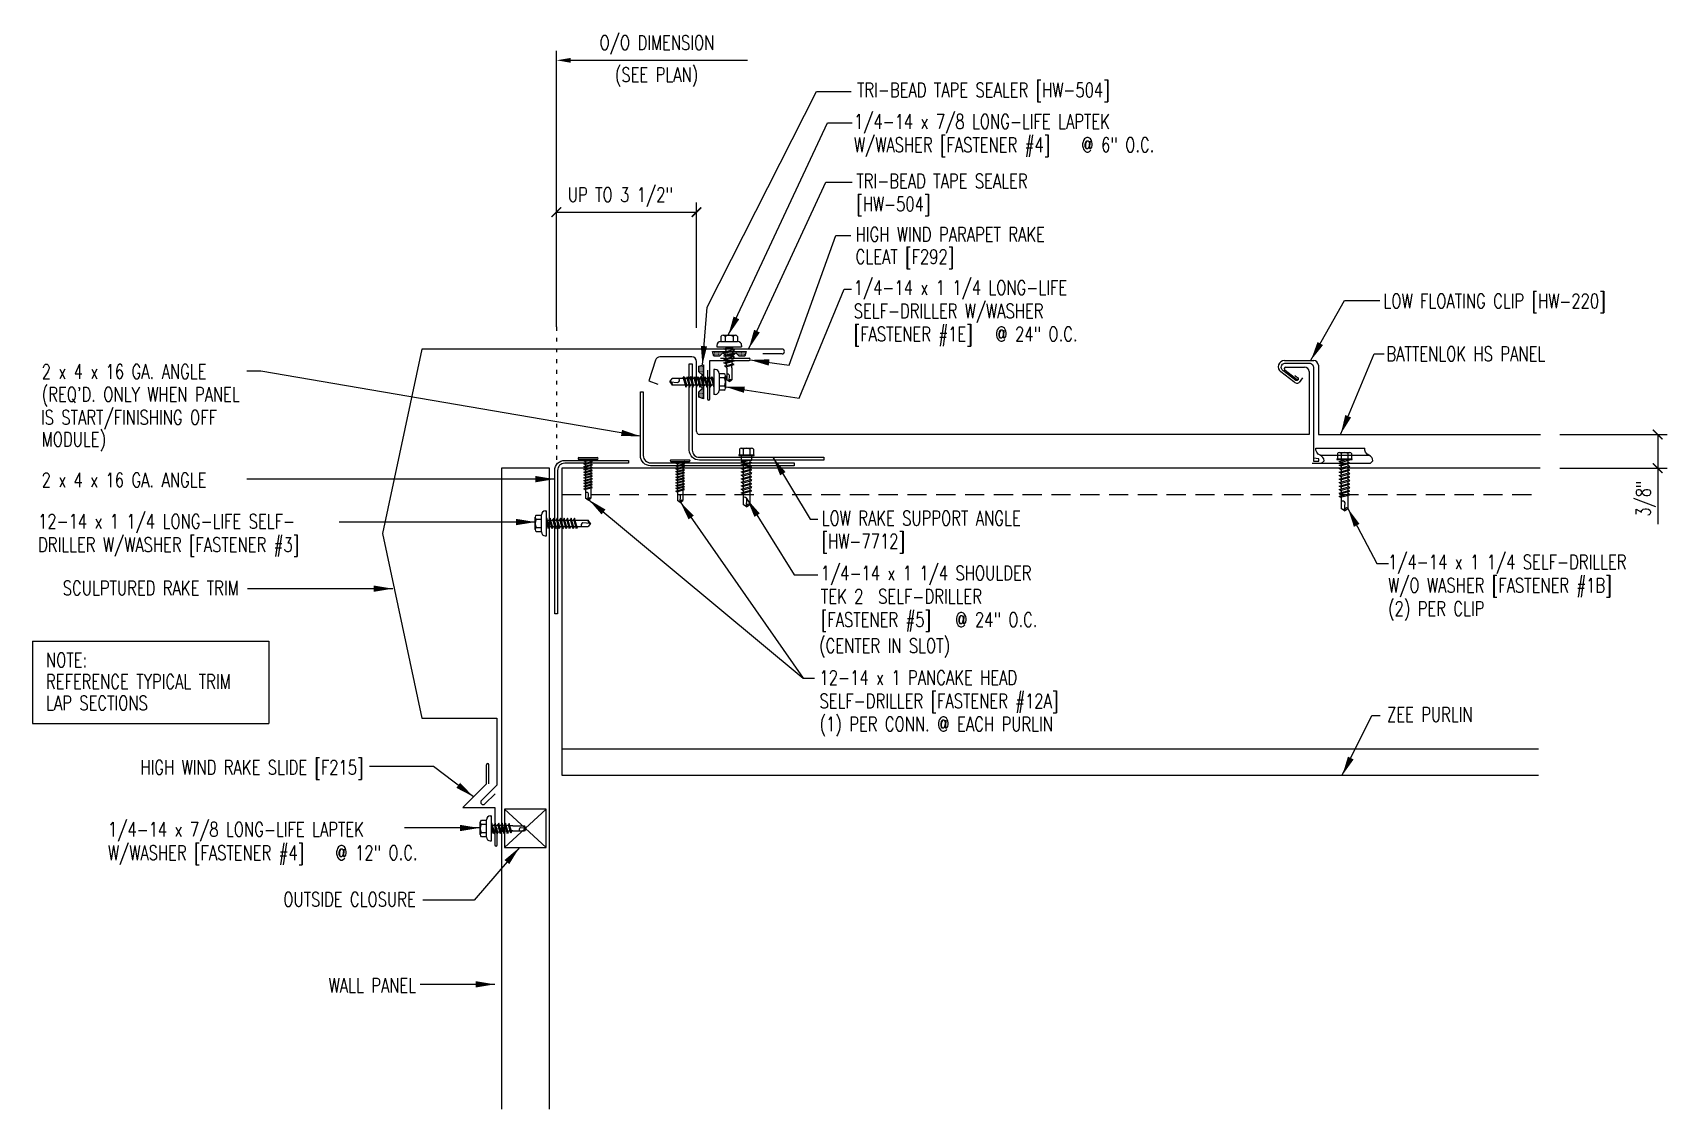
# Model space of a CAD drawing. Header units: inches. Extents: x 3.6 to 46.2, y 11.3 to 39.3.
import ezdxf
from ezdxf.enums import TextEntityAlignment as Align

# ---------------------------------------------------------------- set-up
doc = ezdxf.new("R2010")
doc.units = ezdxf.units.IN
doc.header["$MEASUREMENT"] = 0
doc.linetypes.add('ACAD_ISO07W100', pattern=[3, 0, -3])
doc.linetypes.add('HIDDEN', pattern=[0.375, 0.25, -0.125])
for name, color, linetype in [('clip', 5, 'Continuous'), ('CLO', 3, 'Continuous'), ('DIM', 2, 'Continuous'), ('FASTENER', 9, 'Continuous'), ('PANEL', 11, 'Continuous'), ('STLA', 10, 'Continuous'), ('TAPE', 8, 'Continuous'), ('TEXT', 2, 'Continuous'), ('TRIM', 6, 'Continuous')]:
    doc.layers.add(name, color=color, linetype=linetype)
doc.styles.add('TEXT1', font='ROMANS.shx', dxfattribs={"width": 0.75, "height": 0.375})
doc.dimstyles.new('DETAIL$7', dxfattribs={"dimscale": 4, "dimtxt": 0.375, "dimasz": 0.125, "dimexe": 0.0625, "dimexo": 0.125, "dimgap": 0.0625, "dimtad": 1, "dimdec": 4, "dimzin": 3, "dimdsep": 46, "dimlunit": 4, "dimtxsty": 'TEXT1', "dimblk": 'ARCHTICK', "dimcen": 0.0625, "dimclrd": 7, "dimclre": 7, "dimclrt": 2, "dimadec": 0, "dimazin": 0, "dimtfac": 0.59375, "dimtdec": 4, "dimtmove": 2, "dimatfit": 3, "dimfxl": 0, "dimfrac": 2, "dimtolj": 1, "dimtzin": 3, "dimarcsym": 0})
doc.dimstyles.new('DETAIL$7$7', dxfattribs={"dimscale": 4, "dimtxt": 0.375, "dimasz": 0.125, "dimexe": 0.0625, "dimexo": 0.125, "dimgap": 0.0625, "dimtad": 1, "dimdec": 4, "dimzin": 3, "dimdsep": 46, "dimlunit": 4, "dimtxsty": 'TEXT1', "dimblk": 'ARCHTICK', "dimcen": 0.0625, "dimclrd": 7, "dimclre": 7, "dimclrt": 2, "dimadec": 0, "dimazin": 0, "dimtfac": 0.59375, "dimtdec": 4, "dimtmove": 2, "dimatfit": 3, "dimfxl": 0, "dimfrac": 2, "dimtolj": 1, "dimtzin": 3, "dimarcsym": 0})

msp = doc.modelspace()

# ---------------------------------------------------------------- texts
at = {"color": 2, "style": 'TEXT1', "width": 0.75}
msp.add_text('UP TO 3 1/2"', height=0.375, dxfattribs=at).set_placement((17.522, 34.906))
at = {"layer": 'DIM', "color": 2, "insert": (45.598, 27.18), "char_height": 0.375, "attachment_point": 5, "rotation": 90, "style": 'TEXT1'}
msp.add_mtext('\\A1;3/8"', dxfattribs=at)
at = {"layer": 'TEXT', "style": 'TEXT1', "width": 0.75}
for s, p in [('TRI-BEAD TAPE SEALER [HW-504]', (25.054, 37.637)), ('TRI-BEAD TAPE SEALER', (25.037, 35.265)), ('[HW-504]', (25.037, 34.665)), ('HIGH WIND PARAPET RAKE', (25.018, 33.874)), ('CLEAT [F292]', (25.018, 33.292)), ('LOW FLOATING CLIP [HW-220]', (38.766, 32.139)), ('BATTENLOK HS PANEL', (38.844, 30.763)), ('2 x 4 x 16 GA. ANGLE', (3.819, 30.302)), ("(REQ'D. ONLY WHEN PANEL", (3.819, 29.706)), ('IS START/FINISHING OFF', (3.8, 29.107)), ('MODULE)', (3.819, 28.538)), ('2 x 4 x 16 GA. ANGLE', (3.818, 27.478)), ('LOW RAKE SUPPORT ANGLE', (24.133, 26.483)), ('[HW-7712]', (24.133, 25.883)), ('1/4-14 x 1 1/4 SELF-DRILLER', (38.887, 25.343)), ('W/O WASHER [FASTENER #1B]', (38.887, 24.736)), ('(2) PER CLIP', (38.887, 24.129)), ('(CENTER IN SLOT)', (24.067, 23.165)), ('ZEE PURLIN', (38.858, 21.369))]:
    msp.add_text(s, height=0.375, dxfattribs=at).set_placement(p)
for s, p in [('SCULPTURED RAKE TRIM', (8.949, 24.661)), ('HIGH WIND RAKE SLIDE [F215]', (12.201, 19.993)), ('OUTSIDE CLOSURE', (13.559, 16.552)), ('WALL PANEL', (13.571, 14.314))]:
    msp.add_text(s, height=0.375, dxfattribs=at).set_placement(p, align=Align.RIGHT)
at = {"layer": 'TRIM', "color": 2, "style": 'TEXT1', "width": 0.75}
for s, p in [('O/O DIMENSION', (18.349, 38.868)), ('(SEE PLAN)', (18.748, 38.034))]:
    msp.add_text(s, height=0.375, dxfattribs=at).set_placement(p)

# ---------------------------------------------------------------- blocks, each defined once
blk = doc.blocks.new('*X2')
at = {"color": 0}
for p, q in [((-0.434, 0.135), (-0.434, 0.135)), ((-0.434, 0.123), (-0.434, 0.123)), ((-0.422, 0.141), (-0.422, 0.141)), ((-0.422, 0.129), (-0.422, 0.129)), ((-0.422, 0.117), (-0.422, 0.117)), ((-0.422, 0.105), (-0.422, 0.105)), ((-0.422, 0.094), (-0.422, 0.094)), ((-0.422, 0.082), (-0.422, 0.082)), ((-0.41, 0.135), (-0.41, 0.135)), ((-0.41, 0.123), (-0.41, 0.123)), ((-0.41, 0.111), (-0.41, 0.111)), ((-0.41, 0.1), (-0.41, 0.1)), ((-0.41, 0.088), (-0.41, 0.088)), ((-0.41, 0.076), (-0.41, 0.076)), ((-0.41, 0.064), (-0.41, 0.064)), ((-0.41, 0.053), (-0.41, 0.053)), ((-0.41, 0.041), (-0.41, 0.041)), ((-0.398, 0.141), (-0.398, 0.141)), ((-0.398, 0.129), (-0.398, 0.129)), ((-0.398, 0.117), (-0.398, 0.117)), ((-0.398, 0.105), (-0.398, 0.105)), ((-0.398, 0.094), (-0.398, 0.094)), ((-0.398, 0.082), (-0.398, 0.082)), ((-0.398, 0.07), (-0.398, 0.07)), ((-0.398, 0.059), (-0.398, 0.059)), ((-0.398, 0.047), (-0.398, 0.047)), ((-0.398, 0.035), (-0.398, 0.035)), ((-0.398, 0.023), (-0.398, 0.023)), ((-0.387, 0.135), (-0.387, 0.135)), ((-0.387, 0.123), (-0.387, 0.123)), ((-0.387, 0.111), (-0.387, 0.111)), ((-0.387, 0.1), (-0.387, 0.1)), ((-0.387, 0.088), (-0.387, 0.088)), ((-0.387, 0.076), (-0.387, 0.076)), ((-0.387, 0.064), (-0.387, 0.064)), ((-0.387, 0.053), (-0.387, 0.053)), ((-0.387, 0.041), (-0.387, 0.041)), ((-0.387, 0.029), (-0.387, 0.029)), ((-0.375, 0.141), (-0.375, 0.141)), ((-0.375, 0.129), (-0.375, 0.129)), ((-0.375, 0.117), (-0.375, 0.117)), ((-0.375, 0.105), (-0.375, 0.105)), ((-0.375, 0.094), (-0.375, 0.094)), ((-0.375, 0.082), (-0.375, 0.082)), ((-0.375, 0.07), (-0.375, 0.07)), ((-0.375, 0.059), (-0.375, 0.059)), ((-0.375, 0.047), (-0.375, 0.047)), ((-0.375, 0.035), (-0.375, 0.035)), ((-0.375, 0.023), (-0.375, 0.023)), ((-0.363, 0.135), (-0.363, 0.135)), ((-0.363, 0.123), (-0.363, 0.123)), ((-0.363, 0.111), (-0.363, 0.111)), ((-0.363, 0.1), (-0.363, 0.1)), ((-0.363, 0.088), (-0.363, 0.088)), ((-0.363, 0.076), (-0.363, 0.076)), ((-0.363, 0.064), (-0.363, 0.064)), ((-0.363, 0.053), (-0.363, 0.053)), ((-0.363, 0.041), (-0.363, 0.041)), ((-0.363, 0.029), (-0.363, 0.029)), ((-0.352, 0.141), (-0.352, 0.141)), ((-0.352, 0.129), (-0.352, 0.129)), ((-0.352, 0.117), (-0.352, 0.117)), ((-0.352, 0.105), (-0.352, 0.105)), ((-0.352, 0.094), (-0.352, 0.094)), ((-0.352, 0.082), (-0.352, 0.082)), ((-0.352, 0.07), (-0.352, 0.07)), ((-0.352, 0.059), (-0.352, 0.059)), ((-0.352, 0.047), (-0.352, 0.047)), ((-0.352, 0.035), (-0.352, 0.035)), ((-0.352, 0.023), (-0.352, 0.023)), ((-0.34, 0.135), (-0.34, 0.135)), ((-0.34, 0.123), (-0.34, 0.123)), ((-0.34, 0.111), (-0.34, 0.111)), ((-0.34, 0.1), (-0.34, 0.1)), ((-0.34, 0.088), (-0.34, 0.088)), ((-0.34, 0.076), (-0.34, 0.076)), ((-0.34, 0.064), (-0.34, 0.064)), ((-0.34, 0.053), (-0.34, 0.053)), ((-0.34, 0.041), (-0.34, 0.041)), ((-0.34, 0.029), (-0.34, 0.029)), ((-0.328, 0.141), (-0.328, 0.141)), ((-0.328, 0.129), (-0.328, 0.129)), ((-0.328, 0.117), (-0.328, 0.117)), ((-0.328, 0.105), (-0.328, 0.105)), ((-0.328, 0.094), (-0.328, 0.094)), ((-0.328, 0.082), (-0.328, 0.082)), ((-0.328, 0.07), (-0.328, 0.07)), ((-0.328, 0.059), (-0.328, 0.059)), ((-0.328, 0.047), (-0.328, 0.047)), ((-0.328, 0.035), (-0.328, 0.035)), ((-0.328, 0.023), (-0.328, 0.023)), ((-0.316, 0.135), (-0.316, 0.135)), ((-0.316, 0.123), (-0.316, 0.123)), ((-0.316, 0.111), (-0.316, 0.111)), ((-0.316, 0.1), (-0.316, 0.1)), ((-0.316, 0.088), (-0.316, 0.088)), ((-0.316, 0.076), (-0.316, 0.076)), ((-0.316, 0.064), (-0.316, 0.064)), ((-0.316, 0.053), (-0.316, 0.053)), ((-0.316, 0.041), (-0.316, 0.041)), ((-0.316, 0.029), (-0.316, 0.029)), ((-0.305, 0.141), (-0.305, 0.141)), ((-0.305, 0.129), (-0.305, 0.129)), ((-0.305, 0.117), (-0.305, 0.117)), ((-0.305, 0.105), (-0.305, 0.105)), ((-0.305, 0.094), (-0.305, 0.094)), ((-0.305, 0.082), (-0.305, 0.082)), ((-0.305, 0.07), (-0.305, 0.07)), ((-0.305, 0.059), (-0.305, 0.059)), ((-0.305, 0.047), (-0.305, 0.047)), ((-0.305, 0.035), (-0.305, 0.035)), ((-0.305, 0.023), (-0.305, 0.023)), ((-0.293, 0.135), (-0.293, 0.135)), ((-0.293, 0.123), (-0.293, 0.123)), ((-0.293, 0.111), (-0.293, 0.111)), ((-0.293, 0.1), (-0.293, 0.1)), ((-0.293, 0.088), (-0.293, 0.088)), ((-0.293, 0.076), (-0.293, 0.076)), ((-0.293, 0.064), (-0.293, 0.064)), ((-0.293, 0.053), (-0.293, 0.053)), ((-0.293, 0.041), (-0.293, 0.041)), ((-0.293, 0.029), (-0.293, 0.029)), ((-0.281, 0.141), (-0.281, 0.141)), ((-0.281, 0.129), (-0.281, 0.129)), ((-0.281, 0.117), (-0.281, 0.117)), ((-0.281, 0.105), (-0.281, 0.105)), ((-0.281, 0.094), (-0.281, 0.094)), ((-0.281, 0.082), (-0.281, 0.082)), ((-0.281, 0.07), (-0.281, 0.07)), ((-0.281, 0.059), (-0.281, 0.059)), ((-0.281, 0.047), (-0.281, 0.047)), ((-0.281, 0.035), (-0.281, 0.035)), ((-0.281, 0.023), (-0.281, 0.023)), ((-0.27, 0.135), (-0.27, 0.135)), ((-0.27, 0.123), (-0.27, 0.123)), ((-0.27, 0.111), (-0.27, 0.111)), ((-0.27, 0.1), (-0.27, 0.1)), ((-0.27, 0.088), (-0.27, 0.088)), ((-0.27, 0.076), (-0.27, 0.076)), ((-0.27, 0.064), (-0.27, 0.064)), ((-0.27, 0.053), (-0.27, 0.053)), ((-0.27, 0.041), (-0.27, 0.041)), ((-0.27, 0.029), (-0.27, 0.029)), ((-0.258, 0.141), (-0.258, 0.141)), ((-0.258, 0.129), (-0.258, 0.129)), ((-0.258, 0.117), (-0.258, 0.117)), ((-0.258, 0.105), (-0.258, 0.105)), ((-0.258, 0.094), (-0.258, 0.094)), ((-0.258, 0.082), (-0.258, 0.082)), ((-0.258, 0.07), (-0.258, 0.07)), ((-0.258, 0.059), (-0.258, 0.059)), ((-0.258, 0.047), (-0.258, 0.047)), ((-0.258, 0.035), (-0.258, 0.035)), ((-0.258, 0.023), (-0.258, 0.023)), ((-0.246, 0.135), (-0.246, 0.135)), ((-0.246, 0.123), (-0.246, 0.123)), ((-0.246, 0.111), (-0.246, 0.111)), ((-0.246, 0.1), (-0.246, 0.1)), ((-0.246, 0.088), (-0.246, 0.088)), ((-0.246, 0.076), (-0.246, 0.076)), ((-0.246, 0.064), (-0.246, 0.064)), ((-0.246, 0.053), (-0.246, 0.053)), ((-0.246, 0.041), (-0.246, 0.041)), ((-0.234, 0.141), (-0.234, 0.141)), ((-0.234, 0.129), (-0.234, 0.129)), ((-0.234, 0.117), (-0.234, 0.117)), ((-0.234, 0.105), (-0.234, 0.105)), ((-0.234, 0.094), (-0.234, 0.094)), ((-0.234, 0.082), (-0.234, 0.082)), ((-0.234, 0.07), (-0.234, 0.07)), ((-0.234, 0.059), (-0.234, 0.059)), ((-0.234, 0.047), (-0.234, 0.047)), ((-0.223, 0.135), (-0.223, 0.135)), ((-0.223, 0.123), (-0.223, 0.123)), ((-0.223, 0.111), (-0.223, 0.111)), ((-0.223, 0.1), (-0.223, 0.1)), ((-0.223, 0.088), (-0.223, 0.088)), ((-0.223, 0.076), (-0.223, 0.076)), ((-0.223, 0.064), (-0.223, 0.064)), ((-0.211, 0.141), (-0.211, 0.141)), ((-0.211, 0.129), (-0.211, 0.129)), ((-0.211, 0.117), (-0.211, 0.117)), ((-0.211, 0.105), (-0.211, 0.105)), ((-0.211, 0.094), (-0.211, 0.094)), ((-0.211, 0.082), (-0.211, 0.082)), ((-0.211, 0.07), (-0.211, 0.07)), ((-0.199, 0.135), (-0.199, 0.135)), ((-0.199, 0.123), (-0.199, 0.123)), ((-0.199, 0.111), (-0.199, 0.111)), ((-0.199, 0.1), (-0.199, 0.1)), ((-0.199, 0.088), (-0.199, 0.088)), ((-0.188, 0.141), (-0.188, 0.141)), ((-0.188, 0.129), (-0.188, 0.129)), ((-0.188, 0.117), (-0.188, 0.117)), ((-0.188, 0.105), (-0.188, 0.105)), ((-0.188, 0.094), (-0.188, 0.094)), ((-0.176, 0.135), (-0.176, 0.135)), ((-0.176, 0.123), (-0.176, 0.123)), ((-0.176, 0.111), (-0.176, 0.111)), ((-0.164, 0.141), (-0.164, 0.141)), ((-0.164, 0.129), (-0.164, 0.129)), ((-0.164, 0.117), (-0.164, 0.117)), ((-0.164, 0.105), (-0.164, 0.105)), ((-0.152, 0.135), (-0.152, 0.135)), ((-0.152, 0.123), (-0.152, 0.123)), ((-0.152, 0.111), (-0.152, 0.111)), ((-0.152, 0.1), (-0.152, 0.1)), ((-0.141, 0.141), (-0.141, 0.141)), ((-0.141, 0.129), (-0.141, 0.129)), ((-0.141, 0.117), (-0.141, 0.117)), ((-0.141, 0.105), (-0.141, 0.105)), ((-0.141, 0.094), (-0.141, 0.094)), ((-0.141, 0.082), (-0.141, 0.082)), ((-0.129, 0.135), (-0.129, 0.135)), ((-0.129, 0.123), (-0.129, 0.123)), ((-0.129, 0.111), (-0.129, 0.111)), ((-0.129, 0.1), (-0.129, 0.1)), ((-0.129, 0.088), (-0.129, 0.088)), ((-0.129, 0.076), (-0.129, 0.076)), ((-0.117, 0.141), (-0.117, 0.141)), ((-0.117, 0.129), (-0.117, 0.129)), ((-0.117, 0.117), (-0.117, 0.117)), ((-0.117, 0.105), (-0.117, 0.105)), ((-0.117, 0.094), (-0.117, 0.094)), ((-0.117, 0.082), (-0.117, 0.082)), ((-0.117, 0.07), (-0.117, 0.07)), ((-0.117, 0.059), (-0.117, 0.059)), ((-0.105, 0.135), (-0.105, 0.135)), ((-0.105, 0.123), (-0.105, 0.123)), ((-0.105, 0.111), (-0.105, 0.111)), ((-0.105, 0.1), (-0.105, 0.1)), ((-0.105, 0.088), (-0.105, 0.088)), ((-0.105, 0.076), (-0.105, 0.076)), ((-0.105, 0.064), (-0.105, 0.064)), ((-0.105, 0.053), (-0.105, 0.053)), ((-0.094, 0.141), (-0.094, 0.141)), ((-0.094, 0.129), (-0.094, 0.129)), ((-0.094, 0.117), (-0.094, 0.117)), ((-0.094, 0.105), (-0.094, 0.105)), ((-0.094, 0.094), (-0.094, 0.094)), ((-0.094, 0.082), (-0.094, 0.082)), ((-0.094, 0.07), (-0.094, 0.07)), ((-0.094, 0.059), (-0.094, 0.059)), ((-0.094, 0.047), (-0.094, 0.047)), ((-0.094, 0.035), (-0.094, 0.035)), ((-0.082, 0.135), (-0.082, 0.135)), ((-0.082, 0.123), (-0.082, 0.123)), ((-0.082, 0.111), (-0.082, 0.111)), ((-0.082, 0.1), (-0.082, 0.1)), ((-0.082, 0.088), (-0.082, 0.088)), ((-0.082, 0.076), (-0.082, 0.076)), ((-0.082, 0.064), (-0.082, 0.064)), ((-0.082, 0.053), (-0.082, 0.053)), ((-0.082, 0.041), (-0.082, 0.041)), ((-0.082, 0.029), (-0.082, 0.029)), ((-0.07, 0.141), (-0.07, 0.141)), ((-0.07, 0.129), (-0.07, 0.129)), ((-0.07, 0.117), (-0.07, 0.117)), ((-0.07, 0.105), (-0.07, 0.105)), ((-0.07, 0.094), (-0.07, 0.094)), ((-0.07, 0.082), (-0.07, 0.082)), ((-0.07, 0.07), (-0.07, 0.07)), ((-0.07, 0.059), (-0.07, 0.059)), ((-0.07, 0.047), (-0.07, 0.047)), ((-0.07, 0.035), (-0.07, 0.035)), ((-0.07, 0.023), (-0.07, 0.023)), ((-0.059, 0.135), (-0.059, 0.135)), ((-0.059, 0.123), (-0.059, 0.123)), ((-0.059, 0.111), (-0.059, 0.111)), ((-0.059, 0.1), (-0.059, 0.1)), ((-0.059, 0.088), (-0.059, 0.088)), ((-0.059, 0.076), (-0.059, 0.076)), ((-0.059, 0.064), (-0.059, 0.064)), ((-0.059, 0.053), (-0.059, 0.053)), ((-0.059, 0.041), (-0.059, 0.041)), ((-0.059, 0.029), (-0.059, 0.029)), ((-0.047, 0.141), (-0.047, 0.141)), ((-0.047, 0.129), (-0.047, 0.129)), ((-0.047, 0.117), (-0.047, 0.117)), ((-0.047, 0.105), (-0.047, 0.105)), ((-0.047, 0.094), (-0.047, 0.094)), ((-0.047, 0.082), (-0.047, 0.082)), ((-0.047, 0.07), (-0.047, 0.07)), ((-0.047, 0.059), (-0.047, 0.059)), ((-0.047, 0.047), (-0.047, 0.047)), ((-0.047, 0.035), (-0.047, 0.035)), ((-0.047, 0.023), (-0.047, 0.023)), ((-0.035, 0.135), (-0.035, 0.135)), ((-0.035, 0.123), (-0.035, 0.123)), ((-0.035, 0.111), (-0.035, 0.111)), ((-0.035, 0.1), (-0.035, 0.1)), ((-0.035, 0.088), (-0.035, 0.088)), ((-0.035, 0.076), (-0.035, 0.076)), ((-0.035, 0.064), (-0.035, 0.064)), ((-0.035, 0.053), (-0.035, 0.053)), ((-0.035, 0.041), (-0.035, 0.041)), ((-0.035, 0.029), (-0.035, 0.029)), ((-0.023, 0.141), (-0.023, 0.141)), ((-0.023, 0.129), (-0.023, 0.129)), ((-0.023, 0.117), (-0.023, 0.117)), ((-0.023, 0.105), (-0.023, 0.105)), ((-0.023, 0.094), (-0.023, 0.094)), ((-0.023, 0.082), (-0.023, 0.082)), ((-0.023, 0.07), (-0.023, 0.07)), ((-0.023, 0.059), (-0.023, 0.059)), ((-0.023, 0.047), (-0.023, 0.047)), ((-0.023, 0.035), (-0.023, 0.035)), ((-0.023, 0.023), (-0.023, 0.023)), ((-0.012, 0.135), (-0.012, 0.135)), ((-0.012, 0.123), (-0.012, 0.123)), ((-0.012, 0.111), (-0.012, 0.111)), ((-0.012, 0.1), (-0.012, 0.1)), ((-0.012, 0.088), (-0.012, 0.088)), ((-0.012, 0.076), (-0.012, 0.076)), ((-0.012, 0.064), (-0.012, 0.064)), ((-0.012, 0.053), (-0.012, 0.053)), ((-0.012, 0.041), (-0.012, 0.041)), ((-0.012, 0.029), (-0.012, 0.029)), ((0, 0.141), (0, 0.141)), ((0, 0.129), (0, 0.129)), ((0, 0.117), (0, 0.117)), ((0, 0.105), (0, 0.105)), ((0, 0.094), (0, 0.094)), ((0, 0.082), (0, 0.082)), ((0, 0.07), (0, 0.07)), ((0, 0.059), (0, 0.059)), ((0, 0.047), (0, 0.047)), ((0, 0.035), (0, 0.035)), ((0, 0.023), (0, 0.023)), ((0.012, 0.135), (0.012, 0.135)), ((0.012, 0.123), (0.012, 0.123)), ((0.012, 0.111), (0.012, 0.111)), ((0.012, 0.1), (0.012, 0.1)), ((0.012, 0.088), (0.012, 0.088)), ((0.012, 0.076), (0.012, 0.076)), ((0.012, 0.064), (0.012, 0.064)), ((0.012, 0.053), (0.012, 0.053)), ((0.012, 0.041), (0.012, 0.041)), ((0.012, 0.029), (0.012, 0.029)), ((0.023, 0.141), (0.023, 0.141)), ((0.023, 0.129), (0.023, 0.129)), ((0.023, 0.117), (0.023, 0.117)), ((0.023, 0.105), (0.023, 0.105)), ((0.023, 0.094), (0.023, 0.094)), ((0.023, 0.082), (0.023, 0.082)), ((0.023, 0.07), (0.023, 0.07)), ((0.023, 0.059), (0.023, 0.059)), ((0.023, 0.047), (0.023, 0.047)), ((0.023, 0.035), (0.023, 0.035)), ((0.023, 0.023), (0.023, 0.023)), ((0.035, 0.135), (0.035, 0.135)), ((0.035, 0.123), (0.035, 0.123)), ((0.035, 0.111), (0.035, 0.111)), ((0.035, 0.1), (0.035, 0.1)), ((0.035, 0.088), (0.035, 0.088)), ((0.035, 0.076), (0.035, 0.076)), ((0.035, 0.064), (0.035, 0.064)), ((0.035, 0.053), (0.035, 0.053)), ((0.035, 0.041), (0.035, 0.041)), ((0.035, 0.029), (0.035, 0.029)), ((0.047, 0.141), (0.047, 0.141)), ((0.047, 0.129), (0.047, 0.129)), ((0.047, 0.117), (0.047, 0.117)), ((0.047, 0.105), (0.047, 0.105)), ((0.047, 0.094), (0.047, 0.094)), ((0.047, 0.082), (0.047, 0.082)), ((0.047, 0.07), (0.047, 0.07)), ((0.047, 0.059), (0.047, 0.059)), ((0.047, 0.047), (0.047, 0.047)), ((0.047, 0.035), (0.047, 0.035)), ((0.047, 0.023), (0.047, 0.023)), ((0.059, 0.135), (0.059, 0.135)), ((0.059, 0.123), (0.059, 0.123)), ((0.059, 0.111), (0.059, 0.111)), ((0.059, 0.1), (0.059, 0.1)), ((0.059, 0.088), (0.059, 0.088)), ((0.059, 0.076), (0.059, 0.076)), ((0.059, 0.064), (0.059, 0.064)), ((0.059, 0.053), (0.059, 0.053)), ((0.059, 0.041), (0.059, 0.041)), ((0.059, 0.029), (0.059, 0.029)), ((0.07, 0.141), (0.07, 0.141)), ((0.07, 0.129), (0.07, 0.129)), ((0.07, 0.117), (0.07, 0.117)), ((0.07, 0.105), (0.07, 0.105)), ((0.07, 0.094), (0.07, 0.094)), ((0.07, 0.082), (0.07, 0.082)), ((0.07, 0.07), (0.07, 0.07)), ((0.07, 0.059), (0.07, 0.059)), ((0.07, 0.047), (0.07, 0.047)), ((0.07, 0.035), (0.07, 0.035)), ((0.07, 0.023), (0.07, 0.023)), ((0.082, 0.135), (0.082, 0.135)), ((0.082, 0.123), (0.082, 0.123)), ((0.082, 0.111), (0.082, 0.111)), ((0.082, 0.1), (0.082, 0.1)), ((0.082, 0.088), (0.082, 0.088)), ((0.082, 0.076), (0.082, 0.076)), ((0.082, 0.064), (0.082, 0.064)), ((0.082, 0.053), (0.082, 0.053)), ((0.082, 0.041), (0.082, 0.041)), ((0.082, 0.029), (0.082, 0.029)), ((0.094, 0.141), (0.094, 0.141)), ((0.094, 0.129), (0.094, 0.129)), ((0.094, 0.117), (0.094, 0.117)), ((0.094, 0.105), (0.094, 0.105)), ((0.094, 0.094), (0.094, 0.094)), ((0.094, 0.082), (0.094, 0.082)), ((0.094, 0.07), (0.094, 0.07)), ((0.094, 0.059), (0.094, 0.059)), ((0.094, 0.047), (0.094, 0.047)), ((0.094, 0.035), (0.094, 0.035)), ((0.105, 0.135), (0.105, 0.135)), ((0.105, 0.123), (0.105, 0.123)), ((0.105, 0.111), (0.105, 0.111)), ((0.105, 0.1), (0.105, 0.1)), ((0.105, 0.088), (0.105, 0.088)), ((0.105, 0.076), (0.105, 0.076)), ((0.105, 0.064), (0.105, 0.064)), ((0.105, 0.053), (0.105, 0.053)), ((0.117, 0.141), (0.117, 0.141)), ((0.117, 0.129), (0.117, 0.129)), ((0.117, 0.117), (0.117, 0.117)), ((0.117, 0.105), (0.117, 0.105)), ((0.117, 0.094), (0.117, 0.094)), ((0.117, 0.082), (0.117, 0.082)), ((0.117, 0.07), (0.117, 0.07)), ((0.117, 0.059), (0.117, 0.059)), ((0.129, 0.135), (0.129, 0.135)), ((0.129, 0.123), (0.129, 0.123)), ((0.129, 0.111), (0.129, 0.111)), ((0.129, 0.1), (0.129, 0.1)), ((0.129, 0.088), (0.129, 0.088)), ((0.129, 0.076), (0.129, 0.076)), ((0.141, 0.141), (0.141, 0.141)), ((0.141, 0.129), (0.141, 0.129)), ((0.141, 0.117), (0.141, 0.117)), ((0.141, 0.105), (0.141, 0.105)), ((0.141, 0.094), (0.141, 0.094)), ((0.141, 0.082), (0.141, 0.082)), ((0.152, 0.135), (0.152, 0.135)), ((0.152, 0.123), (0.152, 0.123)), ((0.152, 0.111), (0.152, 0.111)), ((0.152, 0.1), (0.152, 0.1)), ((0.164, 0.141), (0.164, 0.141)), ((0.164, 0.129), (0.164, 0.129)), ((0.164, 0.117), (0.164, 0.117)), ((0.164, 0.105), (0.164, 0.105)), ((0.176, 0.135), (0.176, 0.135)), ((0.176, 0.123), (0.176, 0.123)), ((0.176, 0.111), (0.176, 0.111)), ((0.188, 0.141), (0.188, 0.141)), ((0.188, 0.129), (0.188, 0.129)), ((0.188, 0.117), (0.188, 0.117)), ((0.188, 0.105), (0.188, 0.105)), ((0.188, 0.094), (0.188, 0.094)), ((0.199, 0.135), (0.199, 0.135)), ((0.199, 0.123), (0.199, 0.123)), ((0.199, 0.111), (0.199, 0.111)), ((0.199, 0.1), (0.199, 0.1)), ((0.199, 0.088), (0.199, 0.088)), ((0.211, 0.141), (0.211, 0.141)), ((0.211, 0.129), (0.211, 0.129)), ((0.211, 0.117), (0.211, 0.117)), ((0.211, 0.105), (0.211, 0.105)), ((0.211, 0.094), (0.211, 0.094)), ((0.211, 0.082), (0.211, 0.082)), ((0.211, 0.07), (0.211, 0.07)), ((0.223, 0.135), (0.223, 0.135)), ((0.223, 0.123), (0.223, 0.123)), ((0.223, 0.111), (0.223, 0.111)), ((0.223, 0.1), (0.223, 0.1)), ((0.223, 0.088), (0.223, 0.088)), ((0.223, 0.076), (0.223, 0.076)), ((0.223, 0.064), (0.223, 0.064)), ((0.234, 0.141), (0.234, 0.141)), ((0.234, 0.129), (0.234, 0.129)), ((0.234, 0.117), (0.234, 0.117)), ((0.234, 0.105), (0.234, 0.105)), ((0.234, 0.094), (0.234, 0.094)), ((0.234, 0.082), (0.234, 0.082)), ((0.234, 0.07), (0.234, 0.07)), ((0.234, 0.059), (0.234, 0.059)), ((0.234, 0.047), (0.234, 0.047)), ((0.246, 0.135), (0.246, 0.135)), ((0.246, 0.123), (0.246, 0.123)), ((0.246, 0.111), (0.246, 0.111)), ((0.246, 0.1), (0.246, 0.1)), ((0.246, 0.088), (0.246, 0.088)), ((0.246, 0.076), (0.246, 0.076)), ((0.246, 0.064), (0.246, 0.064)), ((0.246, 0.053), (0.246, 0.053)), ((0.246, 0.041), (0.246, 0.041)), ((0.258, 0.141), (0.258, 0.141)), ((0.258, 0.129), (0.258, 0.129)), ((0.258, 0.117), (0.258, 0.117)), ((0.258, 0.105), (0.258, 0.105)), ((0.258, 0.094), (0.258, 0.094)), ((0.258, 0.082), (0.258, 0.082)), ((0.258, 0.07), (0.258, 0.07)), ((0.258, 0.059), (0.258, 0.059)), ((0.258, 0.047), (0.258, 0.047)), ((0.258, 0.035), (0.258, 0.035)), ((0.258, 0.023), (0.258, 0.023)), ((0.27, 0.135), (0.27, 0.135)), ((0.27, 0.123), (0.27, 0.123)), ((0.27, 0.111), (0.27, 0.111)), ((0.27, 0.1), (0.27, 0.1)), ((0.27, 0.088), (0.27, 0.088)), ((0.27, 0.076), (0.27, 0.076)), ((0.27, 0.064), (0.27, 0.064)), ((0.27, 0.053), (0.27, 0.053)), ((0.27, 0.041), (0.27, 0.041)), ((0.27, 0.029), (0.27, 0.029)), ((0.281, 0.141), (0.281, 0.141)), ((0.281, 0.129), (0.281, 0.129)), ((0.281, 0.117), (0.281, 0.117)), ((0.281, 0.105), (0.281, 0.105)), ((0.281, 0.094), (0.281, 0.094)), ((0.281, 0.082), (0.281, 0.082)), ((0.281, 0.07), (0.281, 0.07)), ((0.281, 0.059), (0.281, 0.059)), ((0.281, 0.047), (0.281, 0.047)), ((0.281, 0.035), (0.281, 0.035)), ((0.281, 0.023), (0.281, 0.023)), ((0.293, 0.135), (0.293, 0.135)), ((0.293, 0.123), (0.293, 0.123)), ((0.293, 0.111), (0.293, 0.111)), ((0.293, 0.1), (0.293, 0.1)), ((0.293, 0.088), (0.293, 0.088)), ((0.293, 0.076), (0.293, 0.076)), ((0.293, 0.064), (0.293, 0.064)), ((0.293, 0.053), (0.293, 0.053)), ((0.293, 0.041), (0.293, 0.041)), ((0.293, 0.029), (0.293, 0.029)), ((0.305, 0.141), (0.305, 0.141)), ((0.305, 0.129), (0.305, 0.129)), ((0.305, 0.117), (0.305, 0.117)), ((0.305, 0.105), (0.305, 0.105)), ((0.305, 0.094), (0.305, 0.094)), ((0.305, 0.082), (0.305, 0.082)), ((0.305, 0.07), (0.305, 0.07)), ((0.305, 0.059), (0.305, 0.059)), ((0.305, 0.047), (0.305, 0.047)), ((0.305, 0.035), (0.305, 0.035)), ((0.305, 0.023), (0.305, 0.023)), ((0.316, 0.135), (0.316, 0.135)), ((0.316, 0.123), (0.316, 0.123)), ((0.316, 0.111), (0.316, 0.111)), ((0.316, 0.1), (0.316, 0.1)), ((0.316, 0.088), (0.316, 0.088)), ((0.316, 0.076), (0.316, 0.076)), ((0.316, 0.064), (0.316, 0.064)), ((0.316, 0.053), (0.316, 0.053)), ((0.316, 0.041), (0.316, 0.041)), ((0.316, 0.029), (0.316, 0.029)), ((0.328, 0.141), (0.328, 0.141)), ((0.328, 0.129), (0.328, 0.129)), ((0.328, 0.117), (0.328, 0.117)), ((0.328, 0.105), (0.328, 0.105)), ((0.328, 0.094), (0.328, 0.094)), ((0.328, 0.082), (0.328, 0.082)), ((0.328, 0.07), (0.328, 0.07)), ((0.328, 0.059), (0.328, 0.059)), ((0.328, 0.047), (0.328, 0.047)), ((0.328, 0.035), (0.328, 0.035)), ((0.328, 0.023), (0.328, 0.023)), ((0.34, 0.135), (0.34, 0.135)), ((0.34, 0.123), (0.34, 0.123)), ((0.34, 0.111), (0.34, 0.111)), ((0.34, 0.1), (0.34, 0.1)), ((0.34, 0.088), (0.34, 0.088)), ((0.34, 0.076), (0.34, 0.076)), ((0.34, 0.064), (0.34, 0.064)), ((0.34, 0.053), (0.34, 0.053)), ((0.34, 0.041), (0.34, 0.041)), ((0.34, 0.029), (0.34, 0.029)), ((0.352, 0.141), (0.352, 0.141)), ((0.352, 0.129), (0.352, 0.129)), ((0.352, 0.117), (0.352, 0.117)), ((0.352, 0.105), (0.352, 0.105)), ((0.352, 0.094), (0.352, 0.094)), ((0.352, 0.082), (0.352, 0.082)), ((0.352, 0.07), (0.352, 0.07)), ((0.352, 0.059), (0.352, 0.059)), ((0.352, 0.047), (0.352, 0.047)), ((0.352, 0.035), (0.352, 0.035)), ((0.352, 0.023), (0.352, 0.023)), ((0.363, 0.135), (0.363, 0.135)), ((0.363, 0.123), (0.363, 0.123)), ((0.363, 0.111), (0.363, 0.111)), ((0.363, 0.1), (0.363, 0.1)), ((0.363, 0.088), (0.363, 0.088)), ((0.363, 0.076), (0.363, 0.076)), ((0.363, 0.064), (0.363, 0.064)), ((0.363, 0.053), (0.363, 0.053)), ((0.363, 0.041), (0.363, 0.041)), ((0.363, 0.029), (0.363, 0.029)), ((0.375, 0.141), (0.375, 0.141)), ((0.375, 0.129), (0.375, 0.129)), ((0.375, 0.117), (0.375, 0.117)), ((0.375, 0.105), (0.375, 0.105)), ((0.375, 0.094), (0.375, 0.094)), ((0.375, 0.082), (0.375, 0.082)), ((0.375, 0.07), (0.375, 0.07)), ((0.375, 0.059), (0.375, 0.059)), ((0.375, 0.047), (0.375, 0.047)), ((0.375, 0.035), (0.375, 0.035)), ((0.375, 0.023), (0.375, 0.023)), ((0.387, 0.135), (0.387, 0.135)), ((0.387, 0.123), (0.387, 0.123)), ((0.387, 0.111), (0.387, 0.111)), ((0.387, 0.1), (0.387, 0.1)), ((0.387, 0.088), (0.387, 0.088)), ((0.387, 0.076), (0.387, 0.076)), ((0.387, 0.064), (0.387, 0.064)), ((0.387, 0.053), (0.387, 0.053)), ((0.387, 0.041), (0.387, 0.041)), ((0.387, 0.029), (0.387, 0.029)), ((0.398, 0.141), (0.398, 0.141)), ((0.398, 0.129), (0.398, 0.129)), ((0.398, 0.117), (0.398, 0.117)), ((0.398, 0.105), (0.398, 0.105)), ((0.398, 0.094), (0.398, 0.094)), ((0.398, 0.082), (0.398, 0.082)), ((0.398, 0.07), (0.398, 0.07)), ((0.398, 0.059), (0.398, 0.059)), ((0.398, 0.047), (0.398, 0.047)), ((0.398, 0.035), (0.398, 0.035)), ((0.398, 0.023), (0.398, 0.023)), ((0.41, 0.135), (0.41, 0.135)), ((0.41, 0.123), (0.41, 0.123)), ((0.41, 0.111), (0.41, 0.111)), ((0.41, 0.1), (0.41, 0.1)), ((0.41, 0.088), (0.41, 0.088)), ((0.41, 0.076), (0.41, 0.076)), ((0.41, 0.064), (0.41, 0.064)), ((0.41, 0.053), (0.41, 0.053)), ((0.41, 0.041), (0.41, 0.041)), ((0.422, 0.141), (0.422, 0.141)), ((0.422, 0.129), (0.422, 0.129)), ((0.422, 0.117), (0.422, 0.117)), ((0.422, 0.105), (0.422, 0.105)), ((0.422, 0.094), (0.422, 0.094)), ((0.422, 0.082), (0.422, 0.082)), ((0.434, 0.135), (0.434, 0.135)), ((0.434, 0.123), (0.434, 0.123))]:
    blk.add_line(p, q, dxfattribs=at)
blk = doc.blocks.new('MB_DBTAP')
at = {"layer": 'TAPE', "color": 9}
blk.add_lwpolyline([(-0.403, 0.018), (-0.442, 0.141), (0.442, 0.141), (0.403, 0.018), (0.26, 0.018), (0.17, 0.109), (0.079, 0.018), (0, 0.018), (-0.079, 0.018), (-0.17, 0.109), (-0.26, 0.018)], close=True, dxfattribs=at)
at = {"layer": 'TAPE', "color": 251}
blk.add_blockref('*X2', (0, 0), dxfattribs=at)
blk = doc.blocks.new('MB_DW3')
at = {"layer": 'FASTENER'}
for p, q in [((-0.324, 0.071), (-0.324, 0.037)), ((-0.324, 0.037), (0.324, 0.037)), ((-0.224, 0.171), (0.215, 0.171)), ((-0.215, 0.305), (-0.215, 0.171)), ((-0.161, 0.337), (0.161, 0.337)), ((-0.139, -0.016), (0.046, 0.037)), ((-0.107, 0.305), (-0.107, 0.171)), ((-0.104, -0.036), (0.139, 0.033)), ((-0.086, 0.037), (0.086, 0.037)), ((-0.086, 0.037), (-0.086, -0.001)), ((0.086, 0.037), (0.133, 0.037)), ((0.086, 0.018), (0.086, -0.042)), ((0.107, 0.305), (0.107, 0.171)), ((0.139, 0.033), (0.133, 0.037)), ((0.215, 0.305), (0.215, 0.171)), ((0.324, 0.071), (0.324, 0.037)), ((-0.104, -0.036), (-0.139, -0.016)), ((-0.139, -0.107), (0.104, -0.038)), ((-0.104, -0.127), (-0.139, -0.107)), ((-0.139, -0.198), (0.104, -0.128)), ((-0.104, -0.218), (-0.139, -0.198)), ((-0.139, -0.289), (0.104, -0.219)), ((-0.104, -0.309), (-0.139, -0.289)), ((-0.139, -0.38), (0.104, -0.31)), ((-0.104, -0.4), (-0.139, -0.38)), ((-0.139, -0.47), (0.104, -0.401)), ((-0.104, -0.127), (0.139, -0.058)), ((-0.104, -0.218), (0.139, -0.149)), ((-0.104, -0.309), (0.139, -0.239)), ((-0.104, -0.4), (0.139, -0.33)), ((-0.104, -0.491), (0.139, -0.421)), ((-0.086, -0.031), (-0.086, -0.092)), ((-0.086, -0.122), (-0.086, -0.183)), ((-0.086, -0.213), (-0.086, -0.274)), ((-0.086, -0.304), (-0.086, -0.364)), ((-0.086, -0.395), (-0.086, -0.455)), ((0.086, -0.073), (0.086, -0.133)), ((0.086, -0.164), (0.086, -0.224)), ((0.086, -0.255), (0.086, -0.315)), ((0.086, -0.345), (0.086, -0.406)), ((0.139, -0.058), (0.104, -0.038)), ((0.139, -0.149), (0.104, -0.128)), ((0.139, -0.239), (0.104, -0.219)), ((0.139, -0.33), (0.104, -0.31)), ((0.139, -0.421), (0.104, -0.401)), ((-0.104, -0.491), (-0.139, -0.47)), ((-0.139, -0.561), (0.104, -0.492)), ((-0.104, -0.581), (-0.139, -0.561)), ((-0.139, -0.652), (0.104, -0.583)), ((-0.104, -0.672), (-0.139, -0.652)), ((-0.139, -0.743), (0.104, -0.674)), ((-0.104, -0.763), (-0.139, -0.743)), ((-0.104, -0.581), (0.139, -0.512)), ((-0.104, -0.672), (0.139, -0.603)), ((-0.104, -0.763), (0.139, -0.694)), ((-0.086, -0.486), (-0.086, -0.546)), ((-0.086, -0.577), (-0.086, -0.637)), ((-0.086, -0.667), (-0.086, -0.728)), ((-0.086, -0.758), (-0.086, -1.05)), ((0.086, -0.436), (0.086, -0.497)), ((0.086, -0.527), (0.086, -0.588)), ((0.086, -0.618), (0.086, -0.679)), ((0.086, -0.709), (0.086, -1.05)), ((0.139, -0.512), (0.104, -0.492)), ((0.139, -0.603), (0.104, -0.583)), ((0.139, -0.694), (0.104, -0.674)), ((0, -1.111), (-0.086, -1.05)), ((-0.002, -1.095), (0.014, -0.909)), ((0, -1.111), (0.086, -1.05))]:
    blk.add_line(p, q, dxfattribs=at)
for centre, radius, start, end in [((-0.224, 0.071), 0.1, 90, 180), ((-0.161, 0.274), 0.0628, 29.8754, 150.1246), ((0, 0.141), 0.196, 56.9974, 123.0026), ((0.161, 0.274), 0.0628, 29.8754, 150.1246), ((0.224, 0.071), 0.1, 0, 90), ((-0.046, -0.921), 0.0615, 11.1445, 130.906), ((0.054, -1.097), 0.0563, 55.4585, 194.8454)]:
    blk.add_arc(centre, radius, start, end, dxfattribs=at)
blk = doc.blocks.new('MB_DW4')
at = {"layer": 'FASTENER'}
for p, q in [((-0.326, 0.071), (-0.326, 0.037)), ((-0.326, 0.037), (0.322, 0.037)), ((-0.226, 0.171), (0.214, 0.171)), ((-0.217, 0.305), (-0.217, 0.171)), ((-0.163, 0.337), (0.159, 0.337)), ((-0.141, -0.014), (0.037, 0.037)), ((-0.108, 0.305), (-0.108, 0.171)), ((-0.105, -0.034), (0.137, 0.035)), ((-0.088, 0.037), (-0.088, 0.001)), ((-0.088, 0.037), (0.085, 0.037)), ((0.085, 0.037), (0.134, 0.037)), ((0.085, 0.02), (0.085, -0.041)), ((0.105, 0.305), (0.105, 0.171)), ((0.137, 0.035), (0.134, 0.037)), ((0.214, 0.305), (0.214, 0.171)), ((0.322, 0.071), (0.322, 0.037)), ((-0.105, -0.034), (-0.141, -0.014)), ((-0.141, -0.105), (0.102, -0.036)), ((-0.105, -0.125), (-0.141, -0.105)), ((-0.141, -0.196), (0.102, -0.127)), ((-0.105, -0.216), (-0.141, -0.196)), ((-0.141, -0.287), (0.102, -0.217)), ((-0.105, -0.307), (-0.141, -0.287)), ((-0.141, -0.378), (0.102, -0.308)), ((-0.105, -0.398), (-0.141, -0.378)), ((-0.122, -0.463), (0.089, -0.403)), ((-0.105, -0.125), (0.137, -0.056)), ((-0.105, -0.216), (0.137, -0.147)), ((-0.105, -0.307), (0.137, -0.238)), ((-0.105, -0.398), (0.137, -0.328)), ((-0.088, -0.029), (-0.088, -0.09)), ((-0.088, -0.12), (-0.088, -0.181)), ((-0.084, -0.27), (-0.088, -0.211)), ((-0.086, -0.483), (0.124, -0.423)), ((-0.078, -0.36), (-0.082, -0.3)), ((-0.071, -0.449), (-0.075, -0.389)), ((0.071, -0.408), (0.075, -0.346)), ((0.077, -0.315), (0.082, -0.253)), ((0.084, -0.223), (0.085, -0.211)), ((0.085, -0.071), (0.085, -0.131)), ((0.085, -0.162), (0.085, -0.211)), ((0.124, -0.423), (0.089, -0.403)), ((0.137, -0.056), (0.102, -0.036)), ((0.137, -0.147), (0.102, -0.127)), ((0.137, -0.238), (0.102, -0.217)), ((0.137, -0.328), (0.102, -0.308)), ((-0.086, -0.483), (-0.122, -0.463)), ((-0.066, -0.516), (-0.069, -0.478)), ((-0.066, -0.516), (-0.066, -0.82)), ((-0.002, -0.866), (-0.066, -0.82)), ((-0.003, -0.854), (0.009, -0.714)), ((-0.002, -0.866), (0.063, -0.82)), ((0.063, -0.515), (0.068, -0.439)), ((0.063, -0.516), (0.063, -0.82))]:
    blk.add_line(p, q, dxfattribs=at)
for centre, radius, start, end in [((-0.226, 0.071), 0.1, 90, 180), ((-0.163, 0.274), 0.0628, 29.8754, 150.1246), ((-0.002, 0.141), 0.196, 56.9974, 123.0026), ((0.159, 0.274), 0.0628, 29.8754, 150.1246), ((0.222, 0.071), 0.1, 0, 90), ((-0.036, -0.723), 0.0461, 11.1445, 130.906), ((0.039, -0.855), 0.0422, 55.4585, 194.8454), ((0.073, -0.516), 0.01, 175.9484, 180)]:
    blk.add_arc(centre, radius, start, end, dxfattribs=at)
blk = doc.blocks.new('sd22')
at = {"layer": 'FASTENER'}
for p, q in [((-0.193, 0.055), (0.193, 0.055)), ((-0.193, 0.037), (0.193, 0.037)), ((-0.181, 0.204), (-0.181, 0.055)), ((-0.181, 0.055), (0.181, 0.055)), ((-0.139, 0.037), (-0.139, -0.082)), ((-0.135, 0.23), (0.135, 0.23)), ((-0.089, 0.204), (-0.089, 0.055)), ((0.089, 0.204), (0.089, 0.055)), ((0.139, -0.082), (0.139, 0.037)), ((0.181, 0.204), (0.181, 0.055)), ((-0.139, -0.114), (-0.025, -0.082)), ((-0.139, -0.082), (0.139, -0.082)), ((-0.104, -0.134), (-0.139, -0.114)), ((-0.139, -0.205), (0.104, -0.136)), ((-0.104, -0.225), (-0.139, -0.205)), ((-0.139, -0.296), (0.104, -0.227)), ((-0.104, -0.316), (-0.139, -0.296)), ((-0.139, -0.387), (0.104, -0.318)), ((-0.104, -0.407), (-0.139, -0.387)), ((-0.139, -0.478), (0.104, -0.408)), ((-0.104, -0.134), (0.081, -0.082)), ((-0.104, -0.225), (0.139, -0.156)), ((-0.104, -0.316), (0.139, -0.247)), ((-0.104, -0.407), (0.139, -0.338)), ((-0.086, -0.082), (-0.086, -0.099)), ((-0.086, -0.129), (-0.086, -0.19)), ((-0.086, -0.22), (-0.086, -0.281)), ((-0.086, -0.311), (-0.086, -0.372)), ((-0.086, -0.402), (-0.086, -0.463)), ((0.086, -0.082), (0.086, -0.141)), ((0.086, -0.171), (0.086, -0.232)), ((0.086, -0.262), (0.086, -0.322)), ((0.086, -0.353), (0.086, -0.413)), ((0.139, -0.156), (0.104, -0.136)), ((0.139, -0.247), (0.104, -0.227)), ((0.139, -0.338), (0.104, -0.318)), ((0.139, -0.429), (0.104, -0.408)), ((-0.104, -0.498), (-0.139, -0.478)), ((-0.139, -0.569), (0.104, -0.499)), ((-0.104, -0.589), (-0.139, -0.569)), ((-0.139, -0.66), (0.104, -0.59)), ((-0.104, -0.68), (-0.139, -0.66)), ((-0.139, -0.75), (0.104, -0.681)), ((-0.104, -0.771), (-0.139, -0.75)), ((-0.139, -0.841), (0.104, -0.772)), ((-0.104, -0.861), (-0.139, -0.841)), ((-0.104, -0.498), (0.139, -0.429)), ((-0.104, -0.589), (0.139, -0.519)), ((-0.104, -0.68), (0.139, -0.61)), ((-0.104, -0.771), (0.139, -0.701)), ((-0.104, -0.861), (0.139, -0.792)), ((-0.086, -0.493), (-0.086, -0.554)), ((-0.086, -0.584), (-0.086, -0.644)), ((-0.086, -0.675), (-0.086, -0.735)), ((-0.086, -0.766), (-0.086, -0.826)), ((0.086, -0.444), (0.086, -0.504)), ((0.086, -0.535), (0.086, -0.595)), ((0.086, -0.625), (0.086, -0.686)), ((0.086, -0.716), (0.086, -0.777)), ((0.086, -0.807), (0.086, -0.868)), ((0.139, -0.519), (0.104, -0.499)), ((0.139, -0.61), (0.104, -0.59)), ((0.139, -0.701), (0.104, -0.681)), ((0.139, -0.792), (0.104, -0.772)), ((-0.139, -0.932), (0.104, -0.863)), ((-0.104, -0.952), (-0.139, -0.932)), ((-0.104, -0.952), (0.139, -0.883)), ((-0.086, -0.857), (-0.086, -0.917)), ((-0.086, -0.947), (-0.086, -1.239)), ((0, -1.3), (-0.086, -1.239)), ((-0.002, -1.285), (0.014, -1.098)), ((0, -1.3), (0.086, -1.239)), ((0.086, -0.898), (0.086, -1.239)), ((0.139, -0.883), (0.104, -0.863))]:
    blk.add_line(p, q, dxfattribs=at)
for centre, radius, start, end in [((-0.193, 0.046), 0.00894, 90, 270), ((-0.135, 0.178), 0.0527, 29.8754, 150.1246), ((0, 0.066), 0.164, 56.9974, 123.0026), ((0.135, 0.178), 0.0527, 29.8754, 150.1246), ((0.193, 0.046), 0.00894, 270, 90), ((-0.046, -1.11), 0.0615, 11.1445, 130.906), ((0.054, -1.286), 0.0563, 55.4585, 194.8454)]:
    blk.add_arc(centre, radius, start, end, dxfattribs=at)
blk = doc.blocks.new('FD-F5')
at = {"layer": 'TEXT', "style": 'TEXT1', "width": 0.75}
for s, p in [('1/4-14 x 1 1/4 SHOULDER', (0.005, -0.041)), ('TEK 2  SELF-DRILLER', (0.005, -0.193)), ('[FASTENER #5]', (0.005, -0.344))]:
    blk.add_text(s, height=0.09375, dxfattribs=at).set_placement(p)
blk.add_attdef('(QUANTITY)', (0.879, -0.344), '', height=0.0938, dxfattribs=at)
at = {"layer": 'TEXT', "style": 'TEXT1', "flags": 1}
for tag, p in [('Color', (0.053, -0.546)), ('Calc', (0.053, -0.546)), ('OPT1', (0.053, -0.546)), ('Opt2', (0.053, -0.546)), ('Opt3', (0.053, -0.546)), ('Description', (0.053, -0.546)), ('Multiple', (0.053, -0.546)), ('Part', (0.053, -0.546)), ('Spare1', (0.053, -0.734)), ('Spare2', (0.053, -0.734)), ('Spare3', (0.053, -0.734)), ('Spare4', (0.053, -0.734)), ('Spare5', (0.053, -0.734)), ('Spare6', (0.053, -0.734)), ('Spare7', (0.053, -0.734)), ('Spare8', (0.053, -0.734)), ('Spare9', (0.053, -0.734)), ('Spare10', (0.053, -0.734))]:
    blk.add_attdef(tag, p, '', height=0.0938, dxfattribs=at)
blk = doc.blocks.new('FD-F1e')
at = {"layer": 'TEXT', "style": 'TEXT1', "width": 0.75}
for s, p in [('1/4-14 x 1 1/4 LONG-LIFE', (0.005, -0.041)), ('SELF-DRILLER W/WASHER', (0.005, -0.193)), ('[FASTENER #1E]', (0.005, -0.344))]:
    blk.add_text(s, height=0.09375, dxfattribs=at).set_placement(p)
blk.add_attdef('(QUANTITY)', (0.926, -0.344), '', height=0.0938, dxfattribs=at)
at = {"layer": 'TEXT', "style": 'TEXT1', "flags": 1}
for tag, p in [('Color', (0.024, -0.534)), ('Calc', (0.024, -0.534)), ('Opt1', (0.024, -0.534)), ('Opt2', (0.024, -0.534)), ('Opt3', (0.024, -0.534)), ('Description', (0.024, -0.534)), ('Multiple', (0.024, -0.534)), ('Part', (0.024, -0.534)), ('Spare1', (0.024, -0.721)), ('Spare2', (0.024, -0.721)), ('Spare3', (0.024, -0.721)), ('Spare4', (0.024, -0.721)), ('Spare5', (0.024, -0.721)), ('Spare6', (0.024, -0.721)), ('Spare7', (0.024, -0.721)), ('Spare8', (0.024, -0.721)), ('Spare9', (0.024, -0.721)), ('Spare10', (0.024, -0.721))]:
    blk.add_attdef(tag, p, '', height=0.0938, dxfattribs=at)
blk = doc.blocks.new('fz5')
at = {"layer": 'FASTENER'}
for p, q in [((-0.326, 0.071), (-0.326, 0.037)), ((-0.326, 0.037), (0.322, 0.037)), ((-0.226, 0.171), (0.214, 0.171)), ((-0.217, 0.305), (-0.217, 0.171)), ((-0.163, 0.337), (0.159, 0.337)), ((-0.141, -0.014), (0.037, 0.037)), ((-0.108, 0.305), (-0.108, 0.171)), ((-0.105, -0.034), (0.137, 0.035)), ((-0.088, 0.037), (-0.088, 0.001)), ((-0.088, 0.037), (0.085, 0.037)), ((0.085, 0.037), (0.134, 0.037)), ((0.085, 0.02), (0.085, -0.041)), ((0.105, 0.305), (0.105, 0.171)), ((0.137, 0.035), (0.134, 0.037)), ((0.214, 0.305), (0.214, 0.171)), ((0.322, 0.071), (0.322, 0.037)), ((-0.105, -0.034), (-0.141, -0.014)), ((-0.141, -0.105), (0.102, -0.036)), ((-0.105, -0.125), (-0.141, -0.105)), ((-0.141, -0.196), (0.102, -0.127)), ((-0.105, -0.216), (-0.141, -0.196)), ((-0.141, -0.287), (0.102, -0.217)), ((-0.105, -0.307), (-0.141, -0.287)), ((-0.141, -0.378), (0.102, -0.308)), ((-0.105, -0.398), (-0.141, -0.378)), ((-0.122, -0.463), (0.089, -0.403)), ((-0.105, -0.125), (0.137, -0.056)), ((-0.105, -0.216), (0.137, -0.147)), ((-0.105, -0.307), (0.137, -0.238)), ((-0.105, -0.398), (0.137, -0.328)), ((-0.088, -0.029), (-0.088, -0.09)), ((-0.088, -0.12), (-0.088, -0.181)), ((-0.084, -0.27), (-0.088, -0.211)), ((-0.086, -0.483), (0.124, -0.423)), ((-0.078, -0.36), (-0.082, -0.3)), ((-0.071, -0.449), (-0.075, -0.389)), ((0.071, -0.408), (0.075, -0.346)), ((0.077, -0.315), (0.082, -0.253)), ((0.084, -0.223), (0.085, -0.211)), ((0.085, -0.071), (0.085, -0.131)), ((0.085, -0.162), (0.085, -0.211)), ((0.124, -0.423), (0.089, -0.403)), ((0.137, -0.056), (0.102, -0.036)), ((0.137, -0.147), (0.102, -0.127)), ((0.137, -0.238), (0.102, -0.217)), ((0.137, -0.328), (0.102, -0.308)), ((-0.086, -0.483), (-0.122, -0.463)), ((-0.066, -0.516), (-0.069, -0.478)), ((-0.066, -0.516), (-0.066, -0.82)), ((-0.002, -0.866), (-0.066, -0.82)), ((-0.003, -0.854), (0.009, -0.714)), ((-0.002, -0.866), (0.063, -0.82)), ((0.063, -0.515), (0.068, -0.439)), ((0.063, -0.516), (0.063, -0.82))]:
    blk.add_line(p, q, dxfattribs=at)
for centre, radius, start, end in [((-0.226, 0.071), 0.1, 90, 180), ((-0.163, 0.274), 0.0628, 29.8754, 150.1246), ((-0.002, 0.141), 0.196, 56.9974, 123.0026), ((0.159, 0.274), 0.0628, 29.8754, 150.1246), ((0.222, 0.071), 0.1, 0, 90), ((-0.036, -0.723), 0.0461, 11.1445, 130.906), ((0.039, -0.855), 0.0422, 55.4585, 194.8454), ((0.073, -0.516), 0.01, 175.9484, 180)]:
    blk.add_arc(centre, radius, start, end, dxfattribs=at)
blk = doc.blocks.new('FD-F4')
at = {"layer": 'TEXT', "style": 'TEXT1', "width": 0.75}
for s, p in [('1/4-14 x 7/8 LONG-LIFE LAPTEK', (0.005, -0.041)), ('W/WASHER [FASTENER #4]', (0.005, -0.193))]:
    blk.add_text(s, height=0.09375, dxfattribs=at).set_placement(p)
blk.add_attdef('(QUANTITY)', (1.485, -0.193), '', height=0.0938, dxfattribs=at)
at = {"layer": 'TEXT', "style": 'TEXT1', "flags": 1}
for tag, p in [('Color', (0.062, -0.435)), ('Calc', (0.062, -0.435)), ('Opt1', (0.062, -0.435)), ('Opt2', (0.062, -0.435)), ('Opt3', (0.062, -0.435)), ('Description', (0.062, -0.435)), ('Multiple', (0.062, -0.435)), ('Part', (0.062, -0.435)), ('Spare1', (0.062, -0.622)), ('Spare2', (0.062, -0.622)), ('Spare3', (0.062, -0.622)), ('Spare4', (0.062, -0.622)), ('Spare5', (0.062, -0.622)), ('Spare6', (0.062, -0.622)), ('Spare7', (0.062, -0.622)), ('Spare8', (0.062, -0.622)), ('Spare9', (0.062, -0.622)), ('Spare10', (0.062, -0.622))]:
    blk.add_attdef(tag, p, '', height=0.0938, dxfattribs=at)
blk = doc.blocks.new('sd5')
at = {"layer": 'FASTENER'}
for p, q in [((-0.24, 0.082), (0.24, 0.082)), ((-0.24, 0.037), (0.24, 0.037)), ((-0.111, -0.005), (0.037, 0.037)), ((-0.083, -0.021), (0.111, 0.034)), ((-0.069, 0.037), (0.069, 0.037)), ((-0.069, 0.037), (-0.069, 0.007)), ((0.069, 0.037), (0.106, 0.037)), ((0.069, 0.022), (0.069, -0.027)), ((0.111, 0.034), (0.106, 0.037)), ((-0.083, -0.021), (-0.111, -0.005)), ((-0.111, -0.078), (0.083, -0.023)), ((-0.083, -0.094), (-0.111, -0.078)), ((-0.111, -0.151), (0.083, -0.095)), ((-0.083, -0.167), (-0.111, -0.151)), ((-0.111, -0.224), (0.083, -0.168)), ((-0.083, -0.24), (-0.111, -0.224)), ((-0.111, -0.296), (0.083, -0.241)), ((-0.083, -0.312), (-0.111, -0.296)), ((-0.111, -0.369), (0.083, -0.314)), ((-0.083, -0.385), (-0.111, -0.369)), ((-0.111, -0.442), (0.083, -0.386)), ((-0.083, -0.094), (0.111, -0.039)), ((-0.083, -0.167), (0.111, -0.111)), ((-0.083, -0.24), (0.111, -0.184)), ((-0.083, -0.312), (0.111, -0.257)), ((-0.083, -0.385), (0.111, -0.33)), ((-0.083, -0.458), (0.111, -0.402)), ((-0.069, -0.018), (-0.069, -0.066)), ((-0.069, -0.09), (-0.069, -0.139)), ((-0.069, -0.163), (-0.069, -0.211)), ((-0.069, -0.236), (-0.069, -0.284)), ((-0.069, -0.308), (-0.069, -0.357)), ((-0.069, -0.381), (-0.069, -0.43)), ((0.069, -0.051), (0.069, -0.099)), ((0.069, -0.124), (0.069, -0.172)), ((0.069, -0.196), (0.069, -0.245)), ((0.069, -0.269), (0.069, -0.317)), ((0.069, -0.342), (0.069, -0.39)), ((0.069, -0.414), (0.069, -0.463)), ((0.111, -0.039), (0.083, -0.023)), ((0.111, -0.111), (0.083, -0.095)), ((0.111, -0.184), (0.083, -0.168)), ((0.111, -0.257), (0.083, -0.241)), ((0.111, -0.33), (0.083, -0.314)), ((0.111, -0.402), (0.083, -0.386)), ((-0.083, -0.458), (-0.111, -0.442)), ((-0.111, -0.514), (0.083, -0.459)), ((-0.083, -0.53), (-0.111, -0.514)), ((-0.111, -0.587), (0.083, -0.532)), ((-0.083, -0.603), (-0.111, -0.587)), ((-0.111, -0.66), (0.083, -0.604)), ((-0.083, -0.676), (-0.111, -0.66)), ((-0.111, -0.733), (0.083, -0.677)), ((-0.083, -0.749), (-0.111, -0.733)), ((-0.083, -0.53), (0.111, -0.475)), ((-0.083, -0.603), (0.111, -0.548)), ((-0.083, -0.676), (0.111, -0.62)), ((-0.083, -0.749), (0.111, -0.693)), ((-0.069, -0.454), (-0.069, -0.502)), ((-0.069, -0.527), (-0.069, -0.575)), ((-0.069, -0.599), (-0.069, -0.648)), ((-0.069, -0.672), (-0.069, -0.72)), ((-0.069, -0.745), (-0.069, -0.978)), ((0.069, -0.487), (0.069, -0.536)), ((0.069, -0.56), (0.069, -0.608)), ((0.069, -0.633), (0.069, -0.681)), ((0.069, -0.705), (0.069, -0.978)), ((0.111, -0.475), (0.083, -0.459)), ((0.111, -0.548), (0.083, -0.532)), ((0.111, -0.62), (0.083, -0.604)), ((0.111, -0.693), (0.083, -0.677)), ((0, -1.027), (-0.069, -0.978)), ((-0.001, -1.014), (0.011, -0.865)), ((0, -1.027), (0.069, -0.978))]:
    blk.add_line(p, q, dxfattribs=at)
for centre, radius, start, end in [((-0.238, 0.06), 0.0227, 94.6639, 265.3361), ((0.238, 0.06), 0.0227, 274.6639, 85.3361), ((-0.037, -0.875), 0.0492, 11.1445, 130.906), ((0.044, -1.015), 0.045, 55.4585, 194.8454)]:
    blk.add_arc(centre, radius, start, end, dxfattribs=at)
blk = doc.blocks.new('FD-F12a')
at = {"layer": 'TEXT', "style": 'TEXT1', "width": 0.75}
for s, p in [('12-14 x 1 PANCAKE HEAD', (0.005, -0.041)), ('SELF-DRILLER [FASTENER #12A]', (0.005, -0.193))]:
    blk.add_text(s, height=0.09375, dxfattribs=at).set_placement(p)
blk.add_attdef('(QUANTITY)', (0.005, -0.344), '', height=0.0938, dxfattribs=at)
at = {"layer": 'TEXT', "style": 'TEXT1', "flags": 1}
for tag, p in [('Color', (0.055, -0.519)), ('Calc', (0.055, -0.519)), ('Opt1', (0.055, -0.519)), ('Opt2', (0.055, -0.519)), ('Opt3', (0.055, -0.519)), ('Description', (0.055, -0.519)), ('Multiple', (0.055, -0.519)), ('Part', (0.055, -0.519)), ('Spare1', (0.055, -0.707)), ('Spare2', (0.055, -0.707)), ('Spare3', (0.055, -0.707)), ('Spare4', (0.055, -0.707)), ('Spare5', (0.055, -0.707)), ('Spare6', (0.055, -0.707)), ('Spare7', (0.055, -0.707)), ('Spare8', (0.055, -0.707)), ('Spare9', (0.055, -0.707)), ('Spare10', (0.055, -0.707))]:
    blk.add_attdef(tag, p, '', height=0.0938, dxfattribs=at)
blk = doc.blocks.new('sd21')
at = {"layer": 'FASTENER'}
for p, q in [((-0.193, 0.055), (0.193, 0.055)), ((-0.193, 0.037), (0.193, 0.037)), ((-0.181, 0.194), (-0.181, 0.055)), ((-0.181, 0.055), (0.181, 0.055)), ((-0.139, -0.016), (0.046, 0.037)), ((-0.135, 0.22), (0.135, 0.22)), ((-0.104, -0.036), (0.139, 0.033)), ((-0.089, 0.194), (-0.089, 0.055)), ((-0.086, 0.037), (0.086, 0.037)), ((-0.086, 0.037), (-0.086, -0.001)), ((0.086, 0.037), (0.133, 0.037)), ((0.086, 0.018), (0.086, -0.042)), ((0.089, 0.194), (0.089, 0.055)), ((0.139, 0.033), (0.133, 0.037)), ((0.181, 0.194), (0.181, 0.055)), ((-0.104, -0.036), (-0.139, -0.016)), ((-0.139, -0.107), (0.104, -0.038)), ((-0.104, -0.127), (-0.139, -0.107)), ((-0.139, -0.198), (0.104, -0.128)), ((-0.104, -0.218), (-0.139, -0.198)), ((-0.139, -0.289), (0.104, -0.219)), ((-0.104, -0.309), (-0.139, -0.289)), ((-0.139, -0.38), (0.104, -0.31)), ((-0.104, -0.4), (-0.139, -0.38)), ((-0.139, -0.47), (0.104, -0.401)), ((-0.104, -0.127), (0.139, -0.058)), ((-0.104, -0.218), (0.139, -0.149)), ((-0.104, -0.309), (0.139, -0.239)), ((-0.104, -0.4), (0.139, -0.33)), ((-0.104, -0.491), (0.139, -0.421)), ((-0.086, -0.031), (-0.086, -0.092)), ((-0.086, -0.122), (-0.086, -0.183)), ((-0.086, -0.213), (-0.086, -0.274)), ((-0.086, -0.304), (-0.086, -0.364)), ((-0.086, -0.395), (-0.086, -0.455)), ((0.086, -0.073), (0.086, -0.133)), ((0.086, -0.164), (0.086, -0.224)), ((0.086, -0.255), (0.086, -0.315)), ((0.086, -0.345), (0.086, -0.406)), ((0.139, -0.058), (0.104, -0.038)), ((0.139, -0.149), (0.104, -0.128)), ((0.139, -0.239), (0.104, -0.219)), ((0.139, -0.33), (0.104, -0.31)), ((0.139, -0.421), (0.104, -0.401)), ((-0.104, -0.491), (-0.139, -0.47)), ((-0.139, -0.561), (0.104, -0.492)), ((-0.104, -0.581), (-0.139, -0.561)), ((-0.139, -0.652), (0.104, -0.583)), ((-0.104, -0.672), (-0.139, -0.652)), ((-0.139, -0.743), (0.104, -0.674)), ((-0.104, -0.763), (-0.139, -0.743)), ((-0.139, -0.834), (0.104, -0.765)), ((-0.104, -0.854), (-0.139, -0.834)), ((-0.104, -0.581), (0.139, -0.512)), ((-0.104, -0.672), (0.139, -0.603)), ((-0.104, -0.763), (0.139, -0.694)), ((-0.104, -0.854), (0.139, -0.785)), ((-0.086, -0.486), (-0.086, -0.546)), ((-0.086, -0.577), (-0.086, -0.637)), ((-0.086, -0.667), (-0.086, -0.728)), ((-0.086, -0.758), (-0.086, -0.819)), ((-0.086, -0.849), (-0.086, -0.91)), ((0.086, -0.436), (0.086, -0.497)), ((0.086, -0.527), (0.086, -0.588)), ((0.086, -0.618), (0.086, -0.679)), ((0.086, -0.709), (0.086, -0.77)), ((0.086, -0.8), (0.086, -0.861)), ((0.139, -0.512), (0.104, -0.492)), ((0.139, -0.603), (0.104, -0.583)), ((0.139, -0.694), (0.104, -0.674)), ((0.139, -0.785), (0.104, -0.765)), ((-0.139, -0.925), (0.104, -0.856)), ((-0.104, -0.945), (-0.139, -0.925)), ((-0.104, -0.945), (0.139, -0.876)), ((-0.086, -0.94), (-0.086, -1.232)), ((0, -1.293), (-0.086, -1.232)), ((-0.002, -1.277), (0.014, -1.091)), ((0, -1.293), (0.086, -1.232)), ((0.086, -0.891), (0.086, -1.232)), ((0.139, -0.876), (0.104, -0.856))]:
    blk.add_line(p, q, dxfattribs=at)
for centre, radius, start, end in [((-0.193, 0.046), 0.00894, 90, 270), ((-0.135, 0.168), 0.0527, 29.8754, 150.1246), ((0, 0.056), 0.164, 56.9974, 123.0026), ((0.135, 0.168), 0.0527, 29.8754, 150.1246), ((0.193, 0.046), 0.00894, 270, 90), ((-0.046, -1.102), 0.0615, 11.1445, 130.906), ((0.054, -1.278), 0.0563, 55.4585, 194.8454)]:
    blk.add_arc(centre, radius, start, end, dxfattribs=at)
blk = doc.blocks.new('_ArchTick')
at = {"color": 0, "linetype": 'ByBlock', "const_width": 0.15}
blk.add_lwpolyline([(-0.5, -0.5), (0.5, 0.5)], dxfattribs=at)
blk = doc.blocks.new('A$C73860403')
at = {"layer": 'TRIM'}
for p, q in [((-0.547, -0.775), (-0.547, 0.225)), ((-0.547, 0.225), (0.475, 0.225)), ((-0.275, 0.288), (0.475, 0.288)), ((-0.609, -0.025), (-0.609, -0.775))]:
    blk.add_line(p, q, dxfattribs=at)
for centre, radius, start, end in [((0.47, 0.257), 0.0317, 279.6579, 80.3421), ((-0.578, -0.775), 0.0312, 180, 0)]:
    blk.add_arc(centre, radius, start, end, dxfattribs=at)
blk = doc.blocks.new('fz2')
at = {"layer": 'FASTENER'}
for p, q in [((-0.324, 0.071), (-0.324, 0.037)), ((-0.324, 0.037), (0.324, 0.037)), ((-0.224, 0.171), (0.215, 0.171)), ((-0.215, 0.305), (-0.215, 0.171)), ((-0.161, 0.337), (0.161, 0.337)), ((-0.139, -0.016), (0.046, 0.037)), ((-0.107, 0.305), (-0.107, 0.171)), ((-0.104, -0.036), (0.139, 0.033)), ((-0.086, 0.037), (0.086, 0.037)), ((-0.086, 0.037), (-0.086, -0.001)), ((0.086, 0.037), (0.133, 0.037)), ((0.086, 0.018), (0.086, -0.042)), ((0.107, 0.305), (0.107, 0.171)), ((0.139, 0.033), (0.133, 0.037)), ((0.215, 0.305), (0.215, 0.171)), ((0.324, 0.071), (0.324, 0.037)), ((-0.104, -0.036), (-0.139, -0.016)), ((-0.139, -0.107), (0.104, -0.038)), ((-0.104, -0.127), (-0.139, -0.107)), ((-0.139, -0.198), (0.104, -0.128)), ((-0.104, -0.218), (-0.139, -0.198)), ((-0.139, -0.289), (0.104, -0.219)), ((-0.104, -0.309), (-0.139, -0.289)), ((-0.139, -0.38), (0.104, -0.31)), ((-0.104, -0.4), (-0.139, -0.38)), ((-0.139, -0.47), (0.104, -0.401)), ((-0.104, -0.127), (0.139, -0.058)), ((-0.104, -0.218), (0.139, -0.149)), ((-0.104, -0.309), (0.139, -0.239)), ((-0.104, -0.4), (0.139, -0.33)), ((-0.104, -0.491), (0.139, -0.421)), ((-0.086, -0.031), (-0.086, -0.092)), ((-0.086, -0.122), (-0.086, -0.183)), ((-0.086, -0.213), (-0.086, -0.274)), ((-0.086, -0.304), (-0.086, -0.364)), ((-0.086, -0.395), (-0.086, -0.455)), ((0.086, -0.073), (0.086, -0.133)), ((0.086, -0.164), (0.086, -0.224)), ((0.086, -0.255), (0.086, -0.315)), ((0.086, -0.345), (0.086, -0.406)), ((0.139, -0.058), (0.104, -0.038)), ((0.139, -0.149), (0.104, -0.128)), ((0.139, -0.239), (0.104, -0.219)), ((0.139, -0.33), (0.104, -0.31)), ((0.139, -0.421), (0.104, -0.401)), ((-0.104, -0.491), (-0.139, -0.47)), ((-0.139, -0.561), (0.104, -0.492)), ((-0.104, -0.581), (-0.139, -0.561)), ((-0.139, -0.652), (0.104, -0.583)), ((-0.104, -0.672), (-0.139, -0.652)), ((-0.139, -0.743), (0.104, -0.674)), ((-0.104, -0.763), (-0.139, -0.743)), ((-0.104, -0.581), (0.139, -0.512)), ((-0.104, -0.672), (0.139, -0.603)), ((-0.104, -0.763), (0.139, -0.694)), ((-0.086, -0.486), (-0.086, -0.546)), ((-0.086, -0.577), (-0.086, -0.637)), ((-0.086, -0.667), (-0.086, -0.728)), ((-0.086, -0.758), (-0.086, -1.05)), ((0.086, -0.436), (0.086, -0.497)), ((0.086, -0.527), (0.086, -0.588)), ((0.086, -0.618), (0.086, -0.679)), ((0.086, -0.709), (0.086, -1.05)), ((0.139, -0.512), (0.104, -0.492)), ((0.139, -0.603), (0.104, -0.583)), ((0.139, -0.694), (0.104, -0.674)), ((0, -1.111), (-0.086, -1.05)), ((-0.002, -1.095), (0.014, -0.909)), ((0, -1.111), (0.086, -1.05))]:
    blk.add_line(p, q, dxfattribs=at)
for centre, radius, start, end in [((-0.224, 0.071), 0.1, 90, 180), ((-0.161, 0.274), 0.0628, 29.8754, 150.1246), ((0, 0.141), 0.196, 56.9974, 123.0026), ((0.161, 0.274), 0.0628, 29.8754, 150.1246), ((0.224, 0.071), 0.1, 0, 90), ((-0.046, -0.921), 0.0615, 11.1445, 130.906), ((0.054, -1.097), 0.0563, 55.4585, 194.8454)]:
    blk.add_arc(centre, radius, start, end, dxfattribs=at)
blk = doc.blocks.new('FD-F3')
at = {"layer": 'TEXT', "style": 'TEXT1', "width": 0.75}
for s, p in [('12-14 x 1 1/4 LONG-LIFE SELF-', (0.005, -0.041)), ('DRILLER W/WASHER [FASTENER #3]', (0.005, -0.193))]:
    blk.add_text(s, height=0.09375, dxfattribs=at).set_placement(p)
blk.add_attdef('(QUANTITY)', (0.005, -0.344), '', height=0.0938, dxfattribs=at)
blk = doc.blocks.new('A$C30686E82')
for p, q in [((-2.715, 0.761), (3.437, 0.761)), ((-2.715, 0.761), (-2.715, -1.379)), ((3.437, 0.761), (3.437, -1.379)), ((-2.715, -1.379), (3.437, -1.379))]:
    blk.add_line(p, q)
at = {"layer": 'TEXT', "style": 'TEXT1', "width": 0.75}
for s, p in [('NOTE:', (-2.368, 0.081)), ('REFERENCE TYPICAL TRIM', (-2.368, -0.477)), ('LAP SECTIONS', (-2.368, -1.035))]:
    blk.add_text(s, height=0.375, dxfattribs=at).set_placement(p)

# ---------------------------------------------------------------- linework, layer by layer
for p, q in [((23.999, 37.786), (24.898, 37.786)), ((24.504, 34.028), (24.893, 34.028)), ((24.724, 32.638), (24.912, 32.638))]:
    msp.add_line(p, q)
at = {"color": 7}
for p, q in [((17.225, 32.151), (17.225, 34.89)), ((17.225, 34.64), (20.874, 34.64)), ((20.874, 31.628), (20.874, 34.89))]:
    msp.add_line(p, q, dxfattribs=at)
at = {"layer": 'clip'}
msp.add_line((37.114, 28.311), (38.388, 28.311), dxfattribs=at)
for points in [[(36.46, 30.383, 0.016575), (36.528, 30.332, -0.884323), (36.488, 30.257), (36.148, 30.515, -0.709007), (36.2, 30.706), (36.83, 30.706, -0.429332), (36.947, 30.586), (36.947, 28.151), (37.079, 28.151), (37.079, 28.217), (36.947, 28.234)], [(37.145, 28.098), (37.218, 28.166, 0.297813), (37.114, 28.311, -0.344696), (37.004, 28.497), (38.278, 28.497)], [(38.418, 28.098), (38.492, 28.166, 0.297813), (38.388, 28.311, -0.344696), (38.278, 28.497)]]:
    msp.add_lwpolyline(points, format="xyb", dxfattribs=at)
msp.add_lwpolyline([(38.418, 28.098), (36.91, 28.098)], dxfattribs=at)
at = {"layer": 'CLO'}
for p, q in [((15.876, 19.092), (16.962, 18.092)), ((15.876, 18.092), (16.962, 19.092))]:
    msp.add_line(p, q, dxfattribs=at)
at = {"layer": 'CLO', "linetype": 'Continuous'}
msp.add_lwpolyline([(16.962, 19.092), (15.876, 19.092), (15.876, 18.092), (16.962, 18.092)], close=True, dxfattribs=at)
at = {"layer": 'DIM', "color": 7}
for p, q in [((17.225, 31.651), (17.225, 38.845)), ((17.6, 38.595), (22.199, 38.595)), ((43.356, 28.851), (46.159, 28.851)), ((45.909, 28.851), (45.909, 27.973)), ((43.356, 27.973), (46.159, 27.973)), ((45.909, 27.973), (45.909, 26.516))]:
    msp.add_line(p, q, dxfattribs=at)
msp.add_solid([(17.6, 38.657), (17.6, 38.532), (17.225, 38.595)], dxfattribs=at)
at = {"layer": 'PANEL'}
for p, q in [((19.804, 30.783), (19.63, 30.245)), ((20.755, 30.87), (19.923, 30.87)), ((20.874, 28.925), (20.874, 30.75)), ((36.187, 30.774), (36.95, 30.774)), ((37.07, 30.654), (37.07, 28.851)), ((19.63, 30.245), (19.865, 30.16)), ((36.432, 30.225), (36.095, 30.481)), ((36.52, 30.277), (36.207, 30.516)), ((36.226, 30.607), (36.71, 30.607)), ((36.654, 30.322), (36.571, 30.205)), ((36.83, 30.487), (36.83, 28.851)), ((36.83, 28.851), (20.949, 28.851)), ((37.07, 28.851), (42.856, 28.851))]:
    msp.add_line(p, q, dxfattribs=at)
msp.add_lwpolyline([(17.044, 11.274), (17.044, 27.973), (15.794, 27.973), (15.794, 11.274)], dxfattribs=at)
for centre, radius, start, end in [((19.923, 30.745), 0.125, 90, 162), ((20.755, 30.75), 0.12, 0, 90), ((36.187, 30.613), 0.161, 90, 235.3071), ((36.95, 30.654), 0.12, 360, 90), ((36.228, 30.559), 0.0476, 91.9913, 244.6439), ((36.71, 30.487), 0.12, 0, 90), ((36.512, 30.287), 0.1, 217.5592, 305.985), ((20.949, 28.925), 0.0745, 179.9998, 270)]:
    msp.add_arc(centre, radius, start, end, dxfattribs=at)
at = {"layer": 'STLA', "linetype": 'HIDDEN', "ltscale": 2}
msp.add_line((17.368, 27.284), (42.847, 27.284), dxfattribs=at)
at = {"layer": 'STLA'}
msp.add_line((17.368, 20.663), (42.805, 20.663), dxfattribs=at)
for points in [[(24.187, 28.255), (24.187, 28.18), (20.949, 28.18, -0.414214), (20.687, 28.443), (20.687, 30.692), (20.762, 30.692), (20.762, 28.443, 0.414214), (20.949, 28.255)], [(23.414, 28.11), (23.414, 28.036), (19.676, 28.036, -0.414214), (19.414, 28.298), (19.414, 29.962), (19.489, 29.962), (19.489, 28.298, 0.414214), (19.676, 28.11)], [(17.255, 24.176), (17.18, 24.176), (17.18, 27.914, -0.414214), (17.442, 28.176), (19.106, 28.176), (19.106, 28.102), (17.442, 28.102, 0.414214), (17.255, 27.914)]]:
    msp.add_lwpolyline(points, format="xyb", close=True, dxfattribs=at)
for points in [[(17.368, 27.973), (17.368, 19.973)], [(42.847, 27.973), (17.368, 27.973)], [(17.368, 19.973), (42.805, 19.973)]]:
    msp.add_lwpolyline(points, dxfattribs=at)
at = {"layer": 'TEXT', "linetype": 'ACAD_ISO07W100', "ltscale": 0.06}
msp.add_line((17.225, 31.651), (17.225, 28.132), dxfattribs=at)
at = {"layer": 'TRIM'}
for p, q in [((13.716, 31.074), (12.694, 26.269)), ((23.101, 31.074), (13.716, 31.074)), ((23.101, 30.949), (22.601, 30.949)), ((12.694, 26.269), (13.716, 21.464)), ((13.716, 21.464), (15.673, 21.464)), ((15.673, 21.464), (15.673, 19.714)), ((15.405, 19.749), (15.405, 20.249)), ((15.468, 19.749), (15.468, 20.249)), ((15.405, 19.749), (14.786, 19.131)), ((15.673, 19.714), (15.275, 19.316)), ((15.364, 19.228), (15.626, 19.49)), ((14.786, 19.131), (15.624, 19.131)), ((15.624, 19.131), (15.624, 18.162)), ((15.686, 18.162), (15.686, 18.595))]:
    msp.add_line(p, q, dxfattribs=at)
for centre, radius, start, end in [((23.101, 31.012), 0.0625, 270, 90), ((15.436, 20.246), 0.0314, 6.2784, 173.7216), ((15.319, 19.272), 0.0625, 135, 315), ((15.655, 18.162), 0.0312, 180, 0)]:
    msp.add_arc(centre, radius, start, end, dxfattribs=at)

# ---------------------------------------------------------------- block references
at = {"color": 7, "xscale": 0.25, "yscale": 0.25, "zscale": 0.25, "rotation": 180}
msp.add_blockref('_ArchTick', (17.225, 34.64), dxfattribs=at)
at = {"color": 7, "xscale": 0.25, "yscale": 0.25, "zscale": 0.25}
msp.add_blockref('_ArchTick', (20.874, 34.64), dxfattribs=at)
msp.add_blockref('A$C30686E82', (6.299, 22.705))
at = {"layer": 'DIM', "color": 7, "xscale": 0.25, "yscale": 0.25, "zscale": 0.25}
for p, rotation in [((45.909, 28.851), 90), ((45.909, 27.973), 270)]:
    msp.add_blockref('_ArchTick', p, dxfattribs=dict(at, rotation=rotation))
at = {"layer": 'FASTENER'}
for name, p in [('fz5', (21.728, 31.097)), ('sd5', (18.05, 28.166)), ('sd5', (20.449, 28.108)), ('sd22', (22.175, 28.264)), ('sd21', (37.752, 28.158))]:
    msp.add_blockref(name, p, dxfattribs=at)
for name, p, rotation in [('MB_DW3', (21.292, 30.218), 270), ('fz2', (17.006, 26.535), 90), ('MB_DW4', (15.575, 18.592), 90.00000000000001)]:
    msp.add_blockref(name, p, dxfattribs=dict(at, rotation=rotation))
at = {"layer": 'TAPE', "rotation": 269.9999999999995}
msp.add_blockref('MB_DBTAP', (20.918, 30.222), dxfattribs=at)
at = {"layer": 'TAPE'}
msp.add_blockref('MB_DBTAP', (21.729, 30.869), dxfattribs=at)
at = {"layer": 'TEXT', "xscale": 4, "yscale": 4, "zscale": 4}
for name, p, values in [('FD-F4', (24.954, 36.978), {'(QUANTITY)': '@ 6" O.C.'}), ('FD-F1e', (24.948, 32.653), {'(QUANTITY)': '@ 24" O.C.'}), ('FD-F5', (24.092, 25.216), {'(QUANTITY)': '@ 24" O.C.'}), ('FD-F12a', (24.058, 22.496), {'(QUANTITY)': '(1) PER CONN. @ EACH PURLIN'}), ('FD-F4', (5.524, 18.539), {'(QUANTITY)': '@ 12" O.C.'})]:
    msp.add_blockref(name, p, dxfattribs=at).add_auto_attribs(values)
msp.add_blockref('FD-F3', (3.705, 26.565), dxfattribs=at)
at = {"layer": 'TRIM'}
msp.add_blockref('A$C73860403', (21.772, 30.55), dxfattribs=at)

msp.set_redraw_order([(e.dxf.handle, doc.entitydb.next_handle()) for e in msp.query("TEXT MTEXT ATTDEF DIMENSION ARC_DIMENSION")])  # texts and dimensions are drawn at this point

# ---------------------------------------------------------------- leaders
for points, dimstyle in [([(21.027, 30.654), (21.152, 32.163), (23.999, 37.786)], 'DETAIL$7'), ([(21.702, 31.433), (24.284, 36.97), (24.925, 36.97)], 'DETAIL$7'), ([(22.238, 31.088), (24.246, 35.423), (24.925, 35.423)], 'DETAIL$7'), ([(22.269, 30.79), (23.29, 30.658), (24.504, 34.028)], 'DETAIL$7'), ([(21.628, 30.091), (23.548, 29.797), (24.724, 32.638)], 'DETAIL$7'), ([(36.876, 30.782), (37.751, 32.343), (38.676, 32.343)], 'DETAIL$7'), ([(37.655, 28.863), (38.523, 30.951), (38.781, 30.951)], 'DETAIL$7'), ([(19.414, 28.804), (9.524, 30.502), (9.166, 30.502)], 'DETAIL$7'), ([(22.864, 28.257), (23.836, 26.648), (24.031, 26.648)], 'DETAIL$7'), ([(17.18, 27.687), (11.551, 27.687), (9.163, 27.687)], 'DETAIL$7'), ([(18.068, 27.151), (23.652, 22.507), (23.951, 22.507)], 'DETAIL$7'), ([(20.448, 27.097), (23.652, 22.507), (23.951, 22.507)], 'DETAIL$7'), ([(22.188, 27.172), (23.419, 25.196), (24.036, 25.196)], 'DETAIL$7'), ([(37.838, 26.926), (38.592, 25.486), (38.901, 25.486)], 'DETAIL$7'), ([(16.677, 26.569), (11.926, 26.569), (11.564, 26.569)], 'DETAIL$7'), ([(12.964, 24.834), (11.143, 24.834), (9.181, 24.834)], 'DETAIL$7'), ([(37.693, 19.973), (38.462, 21.531), (38.68, 21.531)], 'DETAIL$7'), ([(15.068, 19.412), (14.021, 20.199), (12.355, 20.199)], 'DETAIL$7$7'), ([(15.214, 18.601), (13.46, 18.601), (13.269, 18.601)], 'DETAIL$7$7'), ([(16.262, 18.092), (15.083, 16.724), (13.749, 16.724)], 'DETAIL$7$7'), ([(15.621, 14.529), (14.137, 14.529), (13.681, 14.529)], 'DETAIL$7$7')]:
    msp.add_leader(points, dimstyle=dimstyle)

doc.saveas('drawing.dxf')
